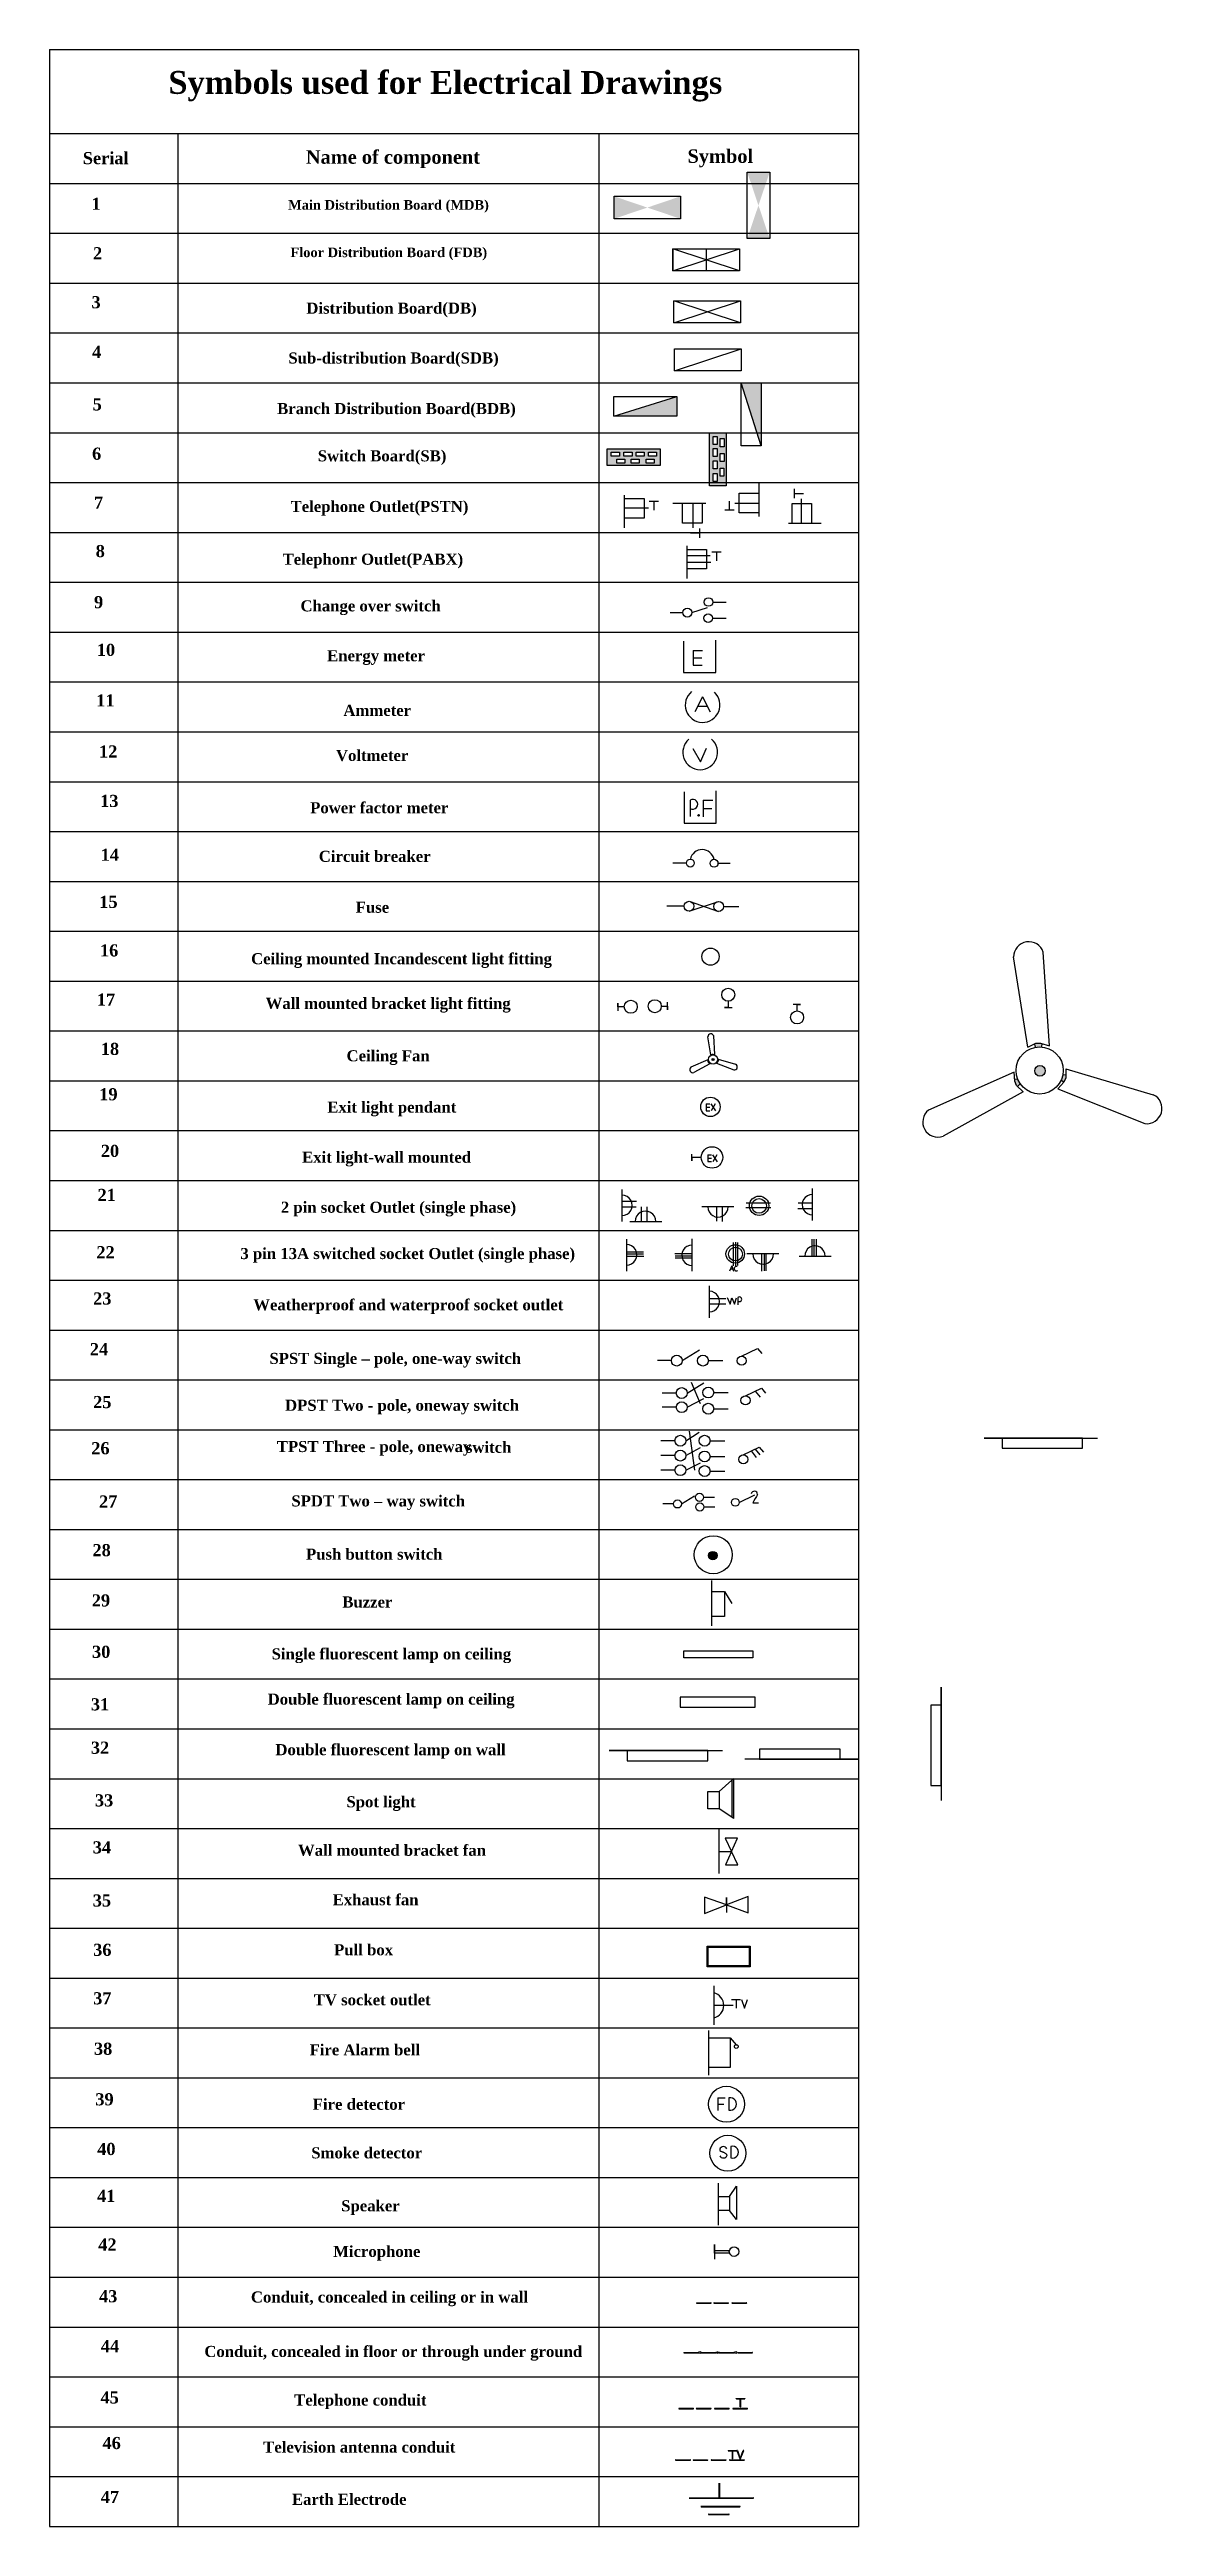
# Model space of a CAD drawing. Header units: inches. Extents: x 364 to 7104, y 169 to 8017.
# Drawn here: x 364 to 629, y 294 to 883 of the extents above; entities that cross this region are included whole.
import ezdxf

# ---------------------------------------------------------------- set-up
doc = ezdxf.new("R2010")
doc.units = ezdxf.units.IN
doc.header["$MEASUREMENT"] = 0
doc.styles.get("Standard").update_dxf_attribs({"font": 'timesbd.ttf'})

msp = doc.modelspace()

# ---------------------------------------------------------------- texts
at = {"lineweight": -3}
for s, height, p in [('  Symbols used for Electrical Drawings ', 5.4356, (387.86, 872.83)), ('Serial', 2.887, (371.61, 856.1)), ('Name of component', 3.2088, (424.68, 856.21)), ('Symbol', 3.209, (515.51, 856.41)), ('1', 2.89, (373.69, 845.25)), ('Main Distribution Board (MDB)', 2.2729, (420.46, 845.29)), ('2', 2.89, (374.04, 833.47)), ('Floor Distribution Board (FDB)', 2.2729, (421.01, 833.99)), ('3', 2.89, (373.66, 821.83)), ('       Distribution Board(DB)', 2.6327, (417.84, 820.54)), ('4', 2.89, (373.82, 810.02)), ('      Sub-distribution Board(SDB)', 2.6327, (414.56, 808.69)), ('5', 2.89, (373.94, 797.54)), ('Branch Distribution Board(BDB)', 2.6327, (417.86, 796.66)), ('6', 2.89, (373.81, 785.81)), ('           Switch Board(SB)', 2.6327, (416.59, 785.42)), ('7', 2.89, (374.26, 774.14)), (' Telephone Outlet(PSTN)', 2.6327, (420.06, 773.38)), ('8', 2.89, (374.67, 762.64)), ('  Telephonr Outlet(PABX)', 2.6327, (417.17, 760.84)), ('9', 2.89, (374.27, 750.49)), ('Change over switch', 2.6327, (423.41, 749.74)), ('10', 2.887, (374.94, 739.14)), ('    Energy meter', 2.6327, (425.77, 737.88)), ('11', 2.887, (374.8, 727.12)), ('     Ammeter', 2.6327, (428.64, 724.89)), ('12', 2.887, (375.46, 714.98)), ('    Voltmeter', 2.6327, (427.88, 714.17)), ('13', 2.887, (375.73, 703.22)), ('   Power factor meter', 2.6327, (422.73, 701.73)), ('14', 2.887, (375.86, 690.42)), (' Circuit breaker', 2.6327, (426.77, 690.17)), ('15', 2.887, (375.52, 679.21)), ('  Fuse', 2.633, (434.57, 678.06)), ('16', 2.887, (375.7, 667.67)), ('   Ceiling mounted Incandescent light fitting', 2.6327, (408.68, 665.82)), ('17', 2.887, (374.96, 655.96)), ('   Wall mounted bracket light fitting', 2.6327, (412.13, 655.2)), ('18', 2.887, (375.89, 644.24)), ('     Ceiling Fan', 2.6327, (429.4, 642.73)), ('19', 2.887, (375.52, 633.45)), ('      Exit light pendant', 2.6327, (423.82, 630.52)), ('20', 2.887, (375.89, 619.98)), ('     Exit light-wall mounted', 2.6327, (418.82, 618.61)), ('21', 2.887, (375.11, 609.5)), ('     2 pin socket Outlet (single phase)', 2.6327, (413.76, 606.71)), ('22', 2.887, (374.84, 595.88)), ('    3 pin 13A switched socket Outlet (single phase)', 2.6327, (405.13, 595.7)), ('23', 2.887, (374.06, 584.88)), ('  Weatherproof and waterproof socket outlet', 2.6327, (410.19, 583.5)), ('24', 2.887, (373.27, 572.83)), ('   SPST Single – pole, one-way switch', 2.6327, (413.04, 570.76)), ('25', 2.887, (374.06, 560.25)), ('         DPST Two - pole, oneway switch', 2.6327, (410.79, 559.61)), ('26', 2.887, (373.62, 549.27)), ('    TPST Three - pole, oneway', 2.6327, (413.8, 549.8)), ('switch', 2.633, (462.77, 549.62)), ('27', 2.887, (375.47, 536.59)), ('   SPDT Two – way switch', 2.6327, (418.26, 536.86)), ('28', 2.887, (373.9, 525.03)), ('   Push button switch', 2.6327, (421.74, 524.2)), ('29', 2.887, (373.74, 513.07)), ('     Buzzer', 2.6327, (428.39, 512.82)), ('30', 2.887, (373.8, 500.85)), ('    Single fluorescent lamp on ceiling', 2.6327, (412.57, 500.48)), ('31', 2.887, (373.52, 488.36)), ('    Double fluorescent lamp on ceiling', 2.6327, (411.62, 489.72)), ('32', 2.887, (373.52, 478.04)), ('   Double fluorescent lamp on wall', 2.6327, (414.46, 477.7)), ('33', 2.887, (374.49, 465.52)), ('      Spot light', 2.6327, (428.38, 465.31)), ('34', 2.887, (373.97, 454.34)), ('    Wall mounted bracket fan', 2.6327, (418.84, 453.78)), ('35', 2.887, (373.97, 441.7)), ('     Exhaust fan', 2.6327, (426.09, 442.01)), ('36', 2.887, (374.07, 429.97)), ('     Pull box', 2.6327, (426.44, 430.11)), ('37', 2.887, (374.07, 418.44)), ('    TV socket outlet', 2.6327, (422.59, 418.21)), ('38', 2.887, (374.26, 406.44)), ('   Fire Alarm bell', 2.6327, (422.59, 406.31)), ('39', 2.887, (374.59, 394.42)), ('  Fire detector', 2.6327, (424.34, 393.36)), ('40', 2.887, (375.04, 382.6)), ('  Smoke detector', 2.6327, (423.99, 381.81)), ('41', 2.887, (374.99, 371.43)), ('      Speaker', 2.6327, (427.14, 369.22)), ('42', 2.887, (375.28, 359.87)), ('         Microphone', 2.6327, (422.24, 358.37)), ('43', 2.887, (375.46, 347.58)), ('  Conduit, concealed in ceiling or in wall', 2.6327, (409.63, 347.52)), ('44', 2.887, (375.89, 335.71)), ('Conduit, concealed in floor or through under ground', 2.6327, (400.53, 334.57)), ('45', 2.887, (375.82, 323.51)), ('      Telephone conduit', 2.6327, (415.94, 323.02)), ('46', 2.887, (376.29, 312.67)), ('Television antenna conduit', 2.6327, (414.54, 311.82)), ('47', 2.887, (375.87, 299.82)), ('Earth Electrode', 2.6327, (421.37, 299.4))]:
    msp.add_text(s, height=height, dxfattribs=at).set_placement(p)

# ---------------------------------------------------------------- blocks, each defined once
blk = doc.blocks.new('*T61')
at = {"color": 0, "lineweight": -2}
for p, q in [((0, 0), (30.54, 0)), ((0, 0), (0, -19.99)), ((30.54, 0), (130.68, 0)), ((130.68, 0), (192.54, 0)), ((192.54, 0), (192.54, -19.99)), ((0, -19.99), (30.54, -19.99)), ((0, -19.99), (0, -31.85)), ((30.54, -19.99), (130.68, -19.99)), ((30.54, -19.99), (30.54, -31.85)), ((130.68, -19.99), (192.54, -19.99)), ((130.68, -19.99), (130.68, -31.85)), ((192.54, -19.99), (192.54, -31.85)), ((0, -31.85), (30.54, -31.85)), ((0, -31.85), (0, -43.71)), ((30.54, -31.85), (130.68, -31.85)), ((30.54, -31.85), (30.54, -43.71)), ((130.68, -31.85), (192.54, -31.85)), ((130.68, -31.85), (130.68, -43.71)), ((192.54, -31.85), (192.54, -43.71)), ((0, -43.71), (30.54, -43.71)), ((0, -43.71), (0, -55.56)), ((30.54, -43.71), (130.68, -43.71)), ((30.54, -43.71), (30.54, -55.56)), ((130.68, -43.71), (192.54, -43.71)), ((130.68, -43.71), (130.68, -55.56)), ((192.54, -43.71), (192.54, -55.56)), ((0, -55.56), (30.54, -55.56)), ((0, -55.56), (0, -67.42)), ((30.54, -55.56), (130.68, -55.56)), ((30.54, -55.56), (30.54, -67.42)), ((130.68, -55.56), (192.54, -55.56)), ((130.68, -55.56), (130.68, -67.42)), ((192.54, -55.56), (192.54, -67.42)), ((0, -67.42), (30.54, -67.42)), ((0, -67.42), (0, -79.28)), ((30.54, -67.42), (130.68, -67.42)), ((30.54, -67.42), (30.54, -79.28)), ((130.68, -67.42), (192.54, -67.42)), ((130.68, -67.42), (130.68, -79.28)), ((192.54, -67.42), (192.54, -79.28)), ((0, -79.28), (30.54, -79.28)), ((0, -79.28), (0, -91.13)), ((30.54, -79.28), (130.68, -79.28)), ((30.54, -79.28), (30.54, -91.13)), ((130.68, -79.28), (192.54, -79.28)), ((130.68, -79.28), (130.68, -91.13)), ((192.54, -79.28), (192.54, -91.13)), ((0, -91.13), (30.54, -91.13)), ((0, -91.13), (0, -102.99)), ((30.54, -91.13), (130.68, -91.13)), ((30.54, -91.13), (30.54, -102.99)), ((130.68, -91.13), (192.54, -91.13)), ((130.68, -91.13), (130.68, -102.99)), ((192.54, -91.13), (192.54, -102.99)), ((0, -102.99), (30.54, -102.99)), ((0, -102.99), (0, -114.85)), ((30.54, -102.99), (130.68, -102.99)), ((30.54, -102.99), (30.54, -114.85)), ((130.68, -102.99), (192.54, -102.99)), ((130.68, -102.99), (130.68, -114.85)), ((192.54, -102.99), (192.54, -114.85)), ((0, -114.85), (30.54, -114.85)), ((0, -114.85), (0, -126.7)), ((30.54, -114.85), (130.68, -114.85)), ((30.54, -114.85), (30.54, -126.7)), ((130.68, -114.85), (192.54, -114.85)), ((130.68, -114.85), (130.68, -126.7)), ((192.54, -114.85), (192.54, -126.7)), ((0, -126.7), (30.54, -126.7)), ((0, -126.7), (0, -138.56)), ((30.54, -126.7), (130.68, -126.7)), ((30.54, -126.7), (30.54, -138.56)), ((130.68, -126.7), (192.54, -126.7)), ((130.68, -126.7), (130.68, -138.56)), ((192.54, -126.7), (192.54, -138.56)), ((0, -138.56), (30.54, -138.56)), ((0, -138.56), (0, -150.42)), ((30.54, -138.56), (130.68, -138.56)), ((30.54, -138.56), (30.54, -150.42)), ((130.68, -138.56), (192.54, -138.56)), ((130.68, -138.56), (130.68, -150.42)), ((192.54, -138.56), (192.54, -150.42)), ((0, -150.42), (30.54, -150.42)), ((0, -150.42), (0, -162.27)), ((30.54, -150.42), (130.68, -150.42)), ((30.54, -150.42), (30.54, -162.27)), ((130.68, -150.42), (192.54, -150.42)), ((130.68, -150.42), (130.68, -162.27)), ((192.54, -150.42), (192.54, -162.27)), ((0, -162.27), (30.54, -162.27)), ((0, -162.27), (0, -174.13)), ((30.54, -162.27), (130.68, -162.27)), ((30.54, -162.27), (30.54, -174.13)), ((130.68, -162.27), (192.54, -162.27)), ((130.68, -162.27), (130.68, -174.13)), ((192.54, -162.27), (192.54, -174.13)), ((0, -174.13), (30.54, -174.13)), ((0, -174.13), (0, -185.98)), ((30.54, -174.13), (130.68, -174.13)), ((30.54, -174.13), (30.54, -185.98)), ((130.68, -174.13), (192.54, -174.13)), ((130.68, -174.13), (130.68, -185.98)), ((192.54, -174.13), (192.54, -185.98)), ((0, -185.98), (30.54, -185.98)), ((0, -185.98), (0, -197.84)), ((30.54, -185.98), (130.68, -185.98)), ((30.54, -185.98), (30.54, -197.84)), ((130.68, -185.98), (192.54, -185.98)), ((130.68, -185.98), (130.68, -197.84)), ((192.54, -185.98), (192.54, -197.84)), ((0, -197.84), (30.54, -197.84)), ((0, -197.84), (0, -209.7)), ((30.54, -197.84), (130.68, -197.84)), ((30.54, -197.84), (30.54, -209.7)), ((130.68, -197.84), (192.54, -197.84)), ((130.68, -197.84), (130.68, -209.7)), ((192.54, -197.84), (192.54, -209.7)), ((0, -209.7), (30.54, -209.7)), ((0, -209.7), (0, -221.55)), ((30.54, -209.7), (130.68, -209.7)), ((30.54, -209.7), (30.54, -221.55)), ((130.68, -209.7), (192.54, -209.7)), ((130.68, -209.7), (130.68, -221.55)), ((192.54, -209.7), (192.54, -221.55)), ((0, -221.55), (30.54, -221.55)), ((0, -221.55), (0, -233.41)), ((30.54, -221.55), (130.68, -221.55)), ((30.54, -221.55), (30.54, -233.41)), ((130.68, -221.55), (192.54, -221.55)), ((130.68, -221.55), (130.68, -233.41)), ((192.54, -221.55), (192.54, -233.41)), ((0, -233.41), (30.54, -233.41)), ((0, -233.41), (0, -245.27)), ((30.54, -233.41), (130.68, -233.41)), ((30.54, -233.41), (30.54, -245.27)), ((130.68, -233.41), (192.54, -233.41)), ((130.68, -233.41), (130.68, -245.27)), ((192.54, -233.41), (192.54, -245.27)), ((0, -245.27), (30.54, -245.27)), ((0, -245.27), (0, -257.12)), ((30.54, -245.27), (130.68, -245.27)), ((30.54, -245.27), (30.54, -257.12)), ((130.68, -245.27), (192.54, -245.27)), ((130.68, -245.27), (130.68, -257.12)), ((192.54, -245.27), (192.54, -257.12)), ((0, -257.12), (30.54, -257.12)), ((0, -257.12), (0, -268.98)), ((30.54, -257.12), (130.68, -257.12)), ((30.54, -257.12), (30.54, -268.98)), ((130.68, -257.12), (192.54, -257.12)), ((130.68, -257.12), (130.68, -268.98)), ((192.54, -257.12), (192.54, -268.98)), ((0, -268.98), (30.54, -268.98)), ((0, -268.98), (0, -280.84)), ((30.54, -268.98), (130.68, -268.98)), ((30.54, -268.98), (30.54, -280.84)), ((130.68, -268.98), (192.54, -268.98)), ((130.68, -268.98), (130.68, -280.84)), ((192.54, -268.98), (192.54, -280.84)), ((0, -280.84), (30.54, -280.84)), ((0, -280.84), (0, -292.69)), ((30.54, -280.84), (130.68, -280.84)), ((30.54, -280.84), (30.54, -292.69)), ((130.68, -280.84), (192.54, -280.84)), ((130.68, -280.84), (130.68, -292.69)), ((192.54, -280.84), (192.54, -292.69)), ((0, -292.69), (30.54, -292.69)), ((0, -292.69), (0, -304.55)), ((30.54, -292.69), (130.68, -292.69)), ((30.54, -292.69), (30.54, -304.55)), ((130.68, -292.69), (192.54, -292.69)), ((130.68, -292.69), (130.68, -304.55)), ((192.54, -292.69), (192.54, -304.55)), ((0, -304.55), (30.54, -304.55)), ((0, -304.55), (0, -316.41)), ((30.54, -304.55), (130.68, -304.55)), ((30.54, -304.55), (30.54, -316.41)), ((130.68, -304.55), (192.54, -304.55)), ((130.68, -304.55), (130.68, -316.41)), ((192.54, -304.55), (192.54, -316.41)), ((0, -316.41), (30.54, -316.41)), ((0, -316.41), (0, -328.26)), ((30.54, -316.41), (130.68, -316.41)), ((30.54, -316.41), (30.54, -328.26)), ((130.68, -316.41), (192.54, -316.41)), ((130.68, -316.41), (130.68, -328.26)), ((192.54, -316.41), (192.54, -328.26)), ((0, -328.26), (30.54, -328.26)), ((0, -328.26), (0, -340.12)), ((30.54, -328.26), (130.68, -328.26)), ((30.54, -328.26), (30.54, -340.12)), ((130.68, -328.26), (192.54, -328.26)), ((130.68, -328.26), (130.68, -340.12)), ((192.54, -328.26), (192.54, -340.12)), ((0, -340.12), (30.54, -340.12)), ((0, -340.12), (0, -351.97)), ((30.54, -340.12), (130.68, -340.12)), ((30.54, -340.12), (30.54, -351.97)), ((130.68, -340.12), (192.54, -340.12)), ((130.68, -340.12), (130.68, -351.97)), ((192.54, -340.12), (192.54, -351.97)), ((0, -351.97), (30.54, -351.97)), ((0, -351.97), (0, -363.83)), ((30.54, -351.97), (130.68, -351.97)), ((30.54, -351.97), (30.54, -363.83)), ((130.68, -351.97), (192.54, -351.97)), ((130.68, -351.97), (130.68, -363.83)), ((192.54, -351.97), (192.54, -363.83)), ((0, -363.83), (30.54, -363.83)), ((0, -363.83), (0, -375.69)), ((30.54, -363.83), (130.68, -363.83)), ((30.54, -363.83), (30.54, -375.69)), ((130.68, -363.83), (192.54, -363.83)), ((130.68, -363.83), (130.68, -375.69)), ((192.54, -363.83), (192.54, -375.69)), ((0, -375.69), (30.54, -375.69)), ((0, -375.69), (0, -387.54)), ((30.54, -375.69), (130.68, -375.69)), ((30.54, -375.69), (30.54, -387.54)), ((130.68, -375.69), (192.54, -375.69)), ((130.68, -375.69), (130.68, -387.54)), ((192.54, -375.69), (192.54, -387.54)), ((0, -387.54), (30.54, -387.54)), ((0, -387.54), (0, -399.4)), ((30.54, -387.54), (130.68, -387.54)), ((30.54, -387.54), (30.54, -399.4)), ((130.68, -387.54), (192.54, -387.54)), ((130.68, -387.54), (130.68, -399.4)), ((192.54, -387.54), (192.54, -399.4)), ((0, -399.4), (30.54, -399.4)), ((0, -399.4), (0, -411.26)), ((30.54, -399.4), (130.68, -399.4)), ((30.54, -399.4), (30.54, -411.26)), ((130.68, -399.4), (192.54, -399.4)), ((130.68, -399.4), (130.68, -411.26)), ((192.54, -399.4), (192.54, -411.26)), ((0, -411.26), (30.54, -411.26)), ((0, -411.26), (0, -423.11)), ((30.54, -411.26), (130.68, -411.26)), ((30.54, -411.26), (30.54, -423.11)), ((130.68, -411.26), (192.54, -411.26)), ((130.68, -411.26), (130.68, -423.11)), ((192.54, -411.26), (192.54, -423.11)), ((0, -423.11), (30.54, -423.11)), ((0, -423.11), (0, -434.97)), ((30.54, -423.11), (130.68, -423.11)), ((30.54, -423.11), (30.54, -434.97)), ((130.68, -423.11), (192.54, -423.11)), ((130.68, -423.11), (130.68, -434.97)), ((192.54, -423.11), (192.54, -434.97)), ((0, -434.97), (30.54, -434.97)), ((0, -434.97), (0, -446.83)), ((30.54, -434.97), (130.68, -434.97)), ((30.54, -434.97), (30.54, -446.83)), ((130.68, -434.97), (192.54, -434.97)), ((130.68, -434.97), (130.68, -446.83)), ((192.54, -434.97), (192.54, -446.83)), ((0, -446.83), (30.54, -446.83)), ((0, -446.83), (0, -458.68)), ((30.54, -446.83), (130.68, -446.83)), ((30.54, -446.83), (30.54, -458.68)), ((130.68, -446.83), (192.54, -446.83)), ((130.68, -446.83), (130.68, -458.68)), ((192.54, -446.83), (192.54, -458.68)), ((0, -458.68), (30.54, -458.68)), ((0, -458.68), (0, -470.54)), ((30.54, -458.68), (130.68, -458.68)), ((30.54, -458.68), (30.54, -470.54)), ((130.68, -458.68), (192.54, -458.68)), ((130.68, -458.68), (130.68, -470.54)), ((192.54, -458.68), (192.54, -470.54)), ((0, -470.54), (30.54, -470.54)), ((0, -470.54), (0, -482.4)), ((30.54, -470.54), (130.68, -470.54)), ((30.54, -470.54), (30.54, -482.4)), ((130.68, -470.54), (192.54, -470.54)), ((130.68, -470.54), (130.68, -482.4)), ((192.54, -470.54), (192.54, -482.4)), ((0, -482.4), (30.54, -482.4)), ((0, -482.4), (0, -494.25)), ((30.54, -482.4), (130.68, -482.4)), ((30.54, -482.4), (30.54, -494.25)), ((130.68, -482.4), (192.54, -482.4)), ((130.68, -482.4), (130.68, -494.25)), ((192.54, -482.4), (192.54, -494.25)), ((0, -494.25), (30.54, -494.25)), ((0, -494.25), (0, -506.11)), ((30.54, -494.25), (130.68, -494.25)), ((30.54, -494.25), (30.54, -506.11)), ((130.68, -494.25), (192.54, -494.25)), ((130.68, -494.25), (130.68, -506.11)), ((192.54, -494.25), (192.54, -506.11)), ((0, -506.11), (30.54, -506.11)), ((0, -506.11), (0, -517.96)), ((30.54, -506.11), (130.68, -506.11)), ((30.54, -506.11), (30.54, -517.96)), ((130.68, -506.11), (192.54, -506.11)), ((130.68, -506.11), (130.68, -517.96)), ((192.54, -506.11), (192.54, -517.96)), ((0, -517.96), (30.54, -517.96)), ((0, -517.96), (0, -529.82)), ((30.54, -517.96), (130.68, -517.96)), ((30.54, -517.96), (30.54, -529.82)), ((130.68, -517.96), (192.54, -517.96)), ((130.68, -517.96), (130.68, -529.82)), ((192.54, -517.96), (192.54, -529.82)), ((0, -529.82), (30.54, -529.82)), ((0, -529.82), (0, -541.68)), ((30.54, -529.82), (130.68, -529.82)), ((30.54, -529.82), (30.54, -541.68)), ((130.68, -529.82), (192.54, -529.82)), ((130.68, -529.82), (130.68, -541.68)), ((192.54, -529.82), (192.54, -541.68)), ((0, -541.68), (30.54, -541.68)), ((0, -541.68), (0, -553.53)), ((30.54, -541.68), (130.68, -541.68)), ((30.54, -541.68), (30.54, -553.53)), ((130.68, -541.68), (192.54, -541.68)), ((130.68, -541.68), (130.68, -553.53)), ((192.54, -541.68), (192.54, -553.53)), ((0, -553.53), (30.54, -553.53)), ((0, -553.53), (0, -565.39)), ((30.54, -553.53), (130.68, -553.53)), ((30.54, -553.53), (30.54, -565.39)), ((130.68, -553.53), (192.54, -553.53)), ((130.68, -553.53), (130.68, -565.39)), ((192.54, -553.53), (192.54, -565.39)), ((0, -565.39), (30.54, -565.39)), ((0, -565.39), (0, -577.25)), ((30.54, -565.39), (130.68, -565.39)), ((30.54, -565.39), (30.54, -577.25)), ((130.68, -565.39), (192.54, -565.39)), ((130.68, -565.39), (130.68, -577.25)), ((192.54, -565.39), (192.54, -577.25)), ((0, -577.25), (30.54, -577.25)), ((0, -577.25), (0, -589.1)), ((30.54, -577.25), (130.68, -577.25)), ((30.54, -577.25), (30.54, -589.1)), ((130.68, -577.25), (192.54, -577.25)), ((130.68, -577.25), (130.68, -589.1)), ((192.54, -577.25), (192.54, -589.1)), ((0, -589.1), (30.54, -589.1)), ((30.54, -589.1), (130.68, -589.1)), ((130.68, -589.1), (192.54, -589.1))]:
    blk.add_line(p, q, dxfattribs=at)
blk = doc.blocks.new('FDB')
for p, q in [((29.7, 34.35), (29.7, 29.14)), ((29.7, 29.14), (45.55, 34.35)), ((45.55, 29.14), (29.7, 34.35)), ((37.62, 34.35), (37.62, 29.14))]:
    blk.add_line(p, q)
blk.add_lwpolyline([(29.7, 34.35), (45.55, 34.35), (45.55, 29.14), (29.7, 29.14)], close=True)
blk = doc.blocks.new('DB')
for p, q in [((29.7, 19.74), (45.55, 24.96)), ((45.55, 19.74), (29.7, 24.96))]:
    blk.add_line(p, q)
blk.add_lwpolyline([(29.7, 24.96), (45.55, 24.96), (45.55, 19.74), (29.7, 19.74)], close=True)
blk = doc.blocks.new('SDB')
blk.add_line((29.7, 9), (45.55, 14.21))
blk.add_lwpolyline([(29.7, 14.21), (45.55, 14.21), (45.55, 9), (29.7, 9)], close=True)
blk = doc.blocks.new('PABX')
for p, q in [((34.08, -22.78), (34.08, -30.56)), ((34.13, -23.64), (38.79, -23.64)), ((38.79, -28.3), (34.13, -28.3)), ((38.79, -23.64), (38.79, -28.3))]:
    blk.add_line(p, q)
at = {"lineweight": -3}
for p, q in [((34.08, -25.07), (39.64, -25.07)), ((34.08, -26.67), (39.78, -26.67)), ((40.01, -24.25), (42.25, -24.25)), ((41.13, -24.25), (41.13, -26.4))]:
    blk.add_line(p, q, dxfattribs=at)
blk = doc.blocks.new('Change Over Switch')
at = {"lineweight": -3}
for p, q in [((30.43, -34.88), (33.39, -34.88)), ((35.55, -34.88), (39.28, -33.67)), ((40.55, -32.37), (43.75, -32.37)), ((40.5, -36.24), (43.7, -36.24))]:
    blk.add_line(p, q, dxfattribs=at)
for centre, radius in [((34.47, -34.88), 1.08), ((39.47, -36.24), 1.02), ((39.53, -32.37), 1.02)]:
    blk.add_circle(centre, radius, dxfattribs=at)
blk = doc.blocks.new('Ammeter')
at = {"lineweight": -3}
for p, q in [((37.81, -54.45), (35.99, -58.01)), ((36.71, -56.61), (38.91, -56.61)), ((37.81, -54.45), (39.63, -58.02))]:
    blk.add_line(p, q, dxfattribs=at)
blk.add_arc((37.87, -56.37), 4.13, 129.23525, 47.41548, dxfattribs=at)
blk = doc.blocks.new('Voltmeter')
at = {"lineweight": -3}
for p, q in [((36.22, -66.52), (38.08, -69.72)), ((38.08, -69.72), (39.52, -66.47))]:
    blk.add_line(p, q, dxfattribs=at)
blk.add_arc((38.01, -67.42), 4.13, 131.13146, 48.75964, dxfattribs=at)
blk = doc.blocks.new('Circuit Breaker')
at = {"lineweight": -3}
for p, q in [((33.11, -90.31), (29.85, -90.31)), ((40.63, -90.35), (43.52, -90.35))]:
    blk.add_line(p, q, dxfattribs=at)
for centre in [(34.05, -90.31), (39.69, -90.35)]:
    blk.add_circle(centre, 0.942, dxfattribs=at)
blk.add_arc((36.87, -89.98), 2.88, 11.36399, 167.87141, dxfattribs=at)
blk = doc.blocks.new('Fuse')
at = {"lineweight": -3}
for p, q in [((33.93, -97.39), (29.85, -97.39)), ((35.1, -96.21), (42.15, -98.61)), ((35.1, -98.57), (42.15, -96.26)), ((43.33, -97.44), (46.93, -97.44))]:
    blk.add_line(p, q, dxfattribs=at)
for centre in [(35.1, -97.39), (42.15, -97.44)]:
    blk.add_circle(centre, 1.18, dxfattribs=at)
blk = doc.blocks.new('Ceiling mounted Incandescent light fitting')
at = {"lineweight": -3}
blk.add_circle((36.77, -104.22), 2.04, dxfattribs=at)
blk = doc.blocks.new('Wall Mounted bracket light fitting')
at = {"lineweight": -3}
for p, q in [((33.84, -110.9), (33.84, -110.06)), ((33.84, -110.06), (33.84, -111.83)), ((35.35, -110.9), (33.84, -110.9))]:
    blk.add_line(p, q, dxfattribs=at)
blk.add_circle((36.9, -110.9), 1.55, dxfattribs=at)
blk = doc.blocks.new('Exit light pendent')
at = {"lineweight": -3}
for p, q in [((35.7, -127.36), (35.7, -128.96)), ((35.7, -127.36), (36.58, -127.36)), ((35.7, -128.16), (36.55, -128.16)), ((35.7, -128.96), (36.56, -128.96)), ((36.79, -127.35), (37.94, -129.03)), ((37.84, -127.36), (36.89, -129.02))]:
    blk.add_line(p, q, dxfattribs=at)
blk.add_circle((36.71, -128.05), 2.31, dxfattribs=at)
blk = doc.blocks.new('Exit light wall mounted')
at = {"lineweight": -3}
for p, q in [((32.31, -137.23), (32.31, -135.65)), ((34.55, -136.44), (32.31, -136.44)), ((32.31, -136.44), (32.31, -137.23)), ((36.12, -135.84), (36.12, -137.44)), ((36.12, -135.84), (37, -135.84)), ((36.12, -136.64), (36.97, -136.64)), ((36.12, -137.44), (36.98, -137.44)), ((37.21, -135.83), (38.35, -137.51)), ((38.26, -135.84), (37.3, -137.5))]:
    blk.add_line(p, q, dxfattribs=at)
blk.add_circle((37.12, -136.44), 2.56, dxfattribs=at)
blk = doc.blocks.new('2 pin socket Outlet (single phase)')
at = {"lineweight": -3}
for p, q in [((35.9, -142.46), (35.9, -150.08)), ((35.9, -145.25), (39.39, -145.25)), ((35.9, -146.59), (39.34, -146.59))]:
    blk.add_line(p, q, dxfattribs=at)
blk.add_arc((35.91, -146.21), 2.45, 269.77394, 90.22606, dxfattribs=at)
blk = doc.blocks.new('3 pin 13A switched socket Outlet (single phase)')
at = {"lineweight": -3}
for p, q in [((35.9, -153.07), (35.9, -160.7)), ((35.9, -156.15), (39.94, -156.15)), ((35.9, -156.6), (39.94, -156.6)), ((35.9, -157.17), (40, -157.17))]:
    blk.add_line(p, q, dxfattribs=at)
blk.add_arc((35.91, -156.82), 2.45, 269.77394, 90.22606, dxfattribs=at)
blk = doc.blocks.new('Weatherproof and waterproof socket outlet')
at = {"lineweight": -3}
for p, q in [((34.9, -164.07), (34.9, -171.69)), ((34.9, -167.06), (38.84, -167.06)), ((34.9, -168.35), (38.84, -168.35)), ((39.13, -166.87), (39.88, -168.44)), ((39.88, -168.44), (40.26, -166.96)), ((40.26, -166.96), (40.86, -168.43)), ((40.86, -168.43), (41.36, -166.91)), ((41.68, -166.83), (41.68, -168.56))]:
    blk.add_line(p, q, dxfattribs=at)
for centre, radius, start, end in [((34.91, -167.82), 2.45, 269.77394, 90.22606), ((42.04, -167.27), 0.559, 230.48304, 129.51696)]:
    blk.add_arc(centre, radius, start, end, dxfattribs=at)
blk = doc.blocks.new('SPST Single  pole oneway switch 01')
at = {"lineweight": -3}
for p, q in [((14.86, -177.1), (18.99, -174.56)), ((12.28, -177.1), (8.95, -177.1)), ((21.09, -177.1), (24.56, -177.1))]:
    blk.add_line(p, q, dxfattribs=at)
for centre in [(13.57, -177.1), (19.8, -177.1)]:
    blk.add_circle(centre, 1.29, dxfattribs=at)
blk = doc.blocks.new('SPST Single  pole oneway switch 02')
at = {"lineweight": -3}
for p, q in [((35.18, -176.3), (38.95, -174.45)), ((38.95, -174.45), (39.95, -175.68))]:
    blk.add_line(p, q, dxfattribs=at)
blk.add_circle((35.18, -177.38), 1.08, dxfattribs=at)
blk = doc.blocks.new('DPST Two  pole oneway switch 01')
at = {"lineweight": -3}
for p, q in [((14.3, -184.59), (18.31, -182.17)), ((15.28, -182.01), (17.43, -187.11)), ((11.73, -184.59), (8.4, -184.59)), ((11.73, -187.96), (8.4, -187.96)), ((14.3, -187.96), (18.26, -185.92)), ((20.63, -184.48), (24.11, -184.48)), ((20.63, -188.33), (24.11, -188.33))]:
    blk.add_line(p, q, dxfattribs=at)
for centre in [(13.01, -184.59), (13.01, -187.96), (19.34, -184.48), (19.34, -188.33)]:
    blk.add_circle(centre, 1.29, dxfattribs=at)
blk = doc.blocks.new('DPST Two  pole oneway switch 02')
at = {"lineweight": -3}
for p, q in [((35.73, -185.26), (39.5, -183.42)), ((37.99, -184.15), (39.24, -185.56)), ((39.5, -183.42), (40.5, -184.64))]:
    blk.add_line(p, q, dxfattribs=at)
blk.add_circle((35.73, -186.34), 1.08, dxfattribs=at)
blk = doc.blocks.new('TPST Three  pole oneway switch 01')
at = {"lineweight": -3}
for p, q in [((14.86, -194.87), (18.04, -192.86)), ((15.64, -192.6), (16.91, -201.89)), ((12.28, -194.87), (8.95, -194.87)), ((12.28, -198.43), (8.95, -198.43)), ((14.86, -198.43), (18.38, -196.45)), ((14.86, -201.89), (18.33, -200.12)), ((20.63, -194.87), (24.11, -194.87)), ((20.63, -198.62), (24.11, -198.62)), ((12.28, -201.89), (8.95, -201.89)), ((20.63, -202.08), (24.11, -202.08))]:
    blk.add_line(p, q, dxfattribs=at)
for centre in [(13.57, -194.87), (19.34, -194.87), (13.57, -198.43), (19.34, -198.62), (13.57, -201.89), (19.34, -202.08)]:
    blk.add_circle(centre, 1.29, dxfattribs=at)
blk = doc.blocks.new('TPST Three  pole oneway switch 02')
at = {"lineweight": -3}
for p, q in [((35.88, -194.67), (39.65, -192.83)), ((37.76, -193.75), (38.94, -195.28)), ((38.67, -193.31), (39.81, -194.64)), ((39.65, -192.83), (40.65, -194.05))]:
    blk.add_line(p, q, dxfattribs=at)
blk.add_circle((35.88, -195.75), 1.08, dxfattribs=at)
blk = doc.blocks.new('SPDT Two way switch 01')
at = {"lineweight": -3}
for p, q in [((13.38, -207.02), (16.48, -205.11)), ((18.64, -205.45), (21.24, -205.45)), ((11.45, -207.02), (8.95, -207.02)), ((18.72, -207.75), (21.33, -207.75))]:
    blk.add_line(p, q, dxfattribs=at)
for centre in [(12.42, -207.02), (17.67, -205.45), (17.75, -207.75)]:
    blk.add_circle(centre, 0.967, dxfattribs=at)
blk = doc.blocks.new('SPDT Two way switch 02')
at = {"lineweight": -3}
for p, q in [((36.21, -204.84), (39.95, -203.05)), ((39.43, -204.93), (40.77, -204.93))]:
    blk.add_line(p, q, dxfattribs=at)
blk.add_circle((35.29, -204.84), 0.918, dxfattribs=at)
blk.add_arc((39.81, -202.97), 0.767, 0.31575, 170.54084, dxfattribs=at)
at = {"lineweight": -3, "end_tangent": (0.349531, -0.936925)}
blk.add_spline([(40.58, -202.96), (39.43, -204.93)], degree=3, dxfattribs=at)
blk = doc.blocks.new('Push button switch')
at = {"lineweight": -3}
blk.add_hatch(color=256, dxfattribs=at).paths.add_polyline_path([(37.56, -214.84, 1), (35.54, -214.84, 1)])
for centre, radius in [((36.65, -214.64), 4.53), ((36.55, -214.84), 1.01)]:
    blk.add_circle(centre, radius, dxfattribs=at)
blk = doc.blocks.new('Buzzer')
at = {"lineweight": -3}
for p, q in [((35.12, -227.21), (35.12, -241.63)), ((35.12, -230.7), (39.33, -230.7)), ((39.33, -230.7), (39.33, -238.62)), ((39.33, -230.7), (41.61, -234.57)), ((39.33, -238.62), (35.12, -238.62))]:
    blk.add_line(p, q, dxfattribs=at)
blk = doc.blocks.new('Single fluorescent lamp on ceiling')
at = {"lineweight": -3}
blk.add_lwpolyline([(29.89, -246.87), (46.31, -246.87), (46.31, -248.56), (29.89, -248.56)], close=True, dxfattribs=at)
blk = doc.blocks.new('Double fluorescent lamp on ceiling')
at = {"lineweight": -3}
blk.add_lwpolyline([(29.99, -257.42), (47.85, -257.42), (47.85, -255.05), (29.99, -255.05)], close=True, dxfattribs=at)
blk = doc.blocks.new('Double fluorescent lamp on wall')
at = {"lineweight": -3}
for p, q in [((29.56, -264.73), (25.26, -264.73)), ((25.26, -264.73), (52.22, -264.73))]:
    blk.add_line(p, q, dxfattribs=at)
blk.add_lwpolyline([(29.56, -267.15), (48.7, -267.15), (48.7, -264.73), (29.56, -264.73)], close=True, dxfattribs=at)
blk = doc.blocks.new('Spot light')
at = {"lineweight": -3}
blk.add_hatch(color=256, dxfattribs=at).paths.add_polyline_path([(41.49, -271.85), (41.06, -272.24), (41.06, -281.04), (41.49, -281.34)])
for p, q in [((38.01, -274.94), (41.06, -272.24)), ((41.06, -272.24), (41.49, -271.85)), ((41.06, -272.24), (41.06, -281.04)), ((41.49, -271.85), (41.49, -281.34)), ((41.06, -281.04), (38.01, -279.01)), ((41.49, -281.34), (41.06, -281.04))]:
    blk.add_line(p, q, dxfattribs=at)
blk.add_lwpolyline([(35.33, -274.94), (38.01, -274.94), (38.01, -279.01), (35.33, -279.01)], close=True, dxfattribs=at)
blk = doc.blocks.new('Wall mounted bracket fan')
at = {"lineweight": -3}
for p, q in [((35.13, -289.24), (35.13, -303.18)), ((35.13, -296.21), (39.21, -296.21))]:
    blk.add_line(p, q, dxfattribs=at)
for points in [[(39.21, -296.21), (41.1, -291.98), (37.21, -291.98)], [(39.21, -296.21), (37.27, -300.44), (41.25, -300.44)]]:
    blk.add_lwpolyline(points, close=True, dxfattribs=at)
blk = doc.blocks.new('Exhaust fan')
at = {"lineweight": -3}
for p, q in [((40.8, -310.5), (40.8, -308.76)), ((40.8, -308.76), (40.8, -312.32))]:
    blk.add_line(p, q, dxfattribs=at)
for points in [[(40.8, -310.5), (35.59, -308.63), (35.59, -312.52)], [(40.8, -310.5), (46.01, -312.36), (46.01, -308.48)]]:
    blk.add_lwpolyline(points, close=True, dxfattribs=at)
blk = doc.blocks.new('Pull box')
at = {"lineweight": -3}
h = blk.add_hatch(color=256, dxfattribs=at)
h.paths.add_polyline_path([(35.24, -322.88), (35.24, -327.75), (45.52, -327.75), (45.52, -322.88)])
h.paths.add_polyline_path([(45.27, -323.13), (45.27, -327.5), (35.49, -327.5), (35.49, -323.13)], flags=16)
for points in [[(35.24, -322.88), (45.52, -322.88), (45.52, -327.75), (35.24, -327.75)], [(35.49, -323.13), (45.27, -323.13), (45.27, -327.5), (35.49, -327.5)]]:
    blk.add_lwpolyline(points, close=True, dxfattribs=at)
blk = doc.blocks.new('TV socket outlet')
at = {"lineweight": -3}
for p, q in [((36.58, -333.59), (36.58, -342.87)), ((36.58, -338.23), (41.18, -338.23)), ((40.84, -336.83), (42.96, -336.83)), ((41.9, -336.83), (41.9, -338.93)), ((43.18, -336.83), (43.92, -338.93)), ((43.92, -338.93), (44.6, -336.83))]:
    blk.add_line(p, q, dxfattribs=at)
blk.add_arc((35.89, -338.25), 3.07, 283.14121, 76.85879, dxfattribs=at)
blk = doc.blocks.new('Fire Alarm bell')
at = {"lineweight": -3}
for p, q in [((36.58, -346.2), (36.58, -356.85)), ((36.58, -347.99), (41.73, -347.99)), ((41.73, -347.99), (41.73, -355.06)), ((41.73, -347.99), (43.18, -349.61)), ((41.73, -355.06), (36.58, -355.06))]:
    blk.add_line(p, q, dxfattribs=at)
blk.add_circle((43.18, -350.05), 0.441, dxfattribs=at)
blk = doc.blocks.new('Fire detector')
at = {"lineweight": -3}
for p, q in [((35.14, -364.91), (35.14, -367.89)), ((35.14, -364.91), (36.9, -364.91)), ((37.81, -364.91), (37.81, -367.85)), ((35.14, -366.4), (36.59, -366.4))]:
    blk.add_line(p, q, dxfattribs=at)
blk.add_circle((37.24, -366.41), 4.26, dxfattribs=at)
blk.add_arc((38.12, -366.38), 1.5, 258.28661, 101.71339, dxfattribs=at)
blk = doc.blocks.new('Smoke detector')
at = {"lineweight": -3}
for p, q in [((38.17, -376.72), (38.17, -379.45)), ((35.51, -377.4), (35.51, -377.53)), ((35.51, -377.53), (35.57, -377.68)), ((35.57, -377.68), (35.77, -377.83)), ((35.77, -377.83), (35.93, -377.91)), ((35.93, -377.91), (36.01, -377.95)), ((36.01, -377.95), (36.13, -377.99)), ((36.13, -377.99), (36.24, -378.02)), ((36.24, -378.02), (36.36, -378.05)), ((36.36, -378.05), (36.45, -378.09)), ((36.45, -378.09), (36.55, -378.13)), ((36.55, -378.13), (36.68, -378.22)), ((36.68, -378.22), (36.79, -378.3)), ((36.79, -378.3), (36.95, -378.41)), ((36.95, -378.41), (37.06, -378.55)), ((37.06, -378.55), (37.14, -378.65)), ((37.14, -378.65), (37.2, -378.73)), ((37.2, -378.73), (37.24, -378.83))]:
    blk.add_line(p, q, dxfattribs=at)
blk.add_circle((37.45, -378.33), 4.26, dxfattribs=at)
for centre, radius, start, end in [((36.4, -377.69), 0.934, 25.53114, 161.92808), ((38.56, -378.08), 1.42, 254.32627, 105.67373), ((36.36, -378.54), 0.934, 205.53114, 341.92808)]:
    blk.add_arc(centre, radius, start, end, dxfattribs=at)
blk = doc.blocks.new('Speaker')
at = {"lineweight": -3}
for p, q in [((35.57, -386.68), (35.57, -396.66)), ((38.22, -389.85), (39.9, -387.42)), ((39.9, -387.42), (39.9, -395.27)), ((35.57, -389.85), (38.22, -389.85)), ((38.22, -393.19), (35.57, -393.19)), ((38.22, -389.85), (38.22, -393.19)), ((39.9, -395.27), (38.22, -393.19))]:
    blk.add_line(p, q, dxfattribs=at)
blk = doc.blocks.new('Microphone')
at = {"lineweight": -3}
for p, q in [((35.45, -402.19), (35.45, -400.76)), ((35.45, -400.76), (35.45, -404.22))]:
    blk.add_line(p, q, dxfattribs=at)
blk.add_lwpolyline([(39.06, -402.83), (35.45, -402.83), (35.45, -402.19), (39.01, -402.19)], dxfattribs=at)
blk.add_circle((40.13, -402.42), 1.14, dxfattribs=at)
blk = doc.blocks.new('Conduit concealed in ceiling or in wall')
at = {"lineweight": -3}
for p, q in [((34.46, -408.14), (37.88, -408.14)), ((34.46, -408.24), (37.9, -408.24)), ((38.61, -408.24), (42.05, -408.24)), ((38.62, -408.14), (42.04, -408.14)), ((42.93, -408.14), (46.35, -408.14)), ((42.93, -408.24), (46.37, -408.24))]:
    blk.add_line(p, q, dxfattribs=at)
for centre, radius, start, end in [((34.46, -408.19), 0.0487, 84.43727, 273.18027), ((37.89, -408.19), 0.0495, 285.3476, 93.1344), ((38.61, -408.19), 0.0487, 84.43727, 273.18027), ((42.04, -408.19), 0.0495, 285.3476, 93.1344), ((42.92, -408.19), 0.0487, 84.43727, 273.18027), ((46.35, -408.19), 0.0495, 285.3476, 93.1344)]:
    blk.add_arc(centre, radius, start, end, dxfattribs=at)
blk = doc.blocks.new('Conduit concealed in floor or through under ground')
at = {"lineweight": -3}
for p, q in [((32.85, -412.55), (36.27, -412.55)), ((32.85, -412.64), (36.29, -412.64)), ((37, -412.55), (40.42, -412.55)), ((37, -412.64), (40.44, -412.64)), ((41.31, -412.64), (44.75, -412.64)), ((41.32, -412.55), (44.74, -412.55)), ((45.7, -412.55), (49.12, -412.55)), ((45.7, -412.64), (49.14, -412.64))]:
    blk.add_line(p, q, dxfattribs=at)
for centre in [(36.61, -412.59), (40.85, -412.6), (45.2, -412.59)]:
    blk.add_circle(centre, 0.226, dxfattribs=at)
for centre, radius, start, end in [((32.84, -412.6), 0.0487, 84.43727, 273.18027), ((36.27, -412.6), 0.0495, 285.3476, 93.1344), ((37, -412.6), 0.0487, 84.43727, 273.18027), ((40.43, -412.6), 0.0495, 285.3476, 93.1344), ((41.31, -412.6), 0.0487, 84.43727, 273.18027), ((44.74, -412.6), 0.0495, 285.3476, 93.1344), ((45.69, -412.6), 0.0487, 84.43727, 273.18027), ((49.12, -412.6), 0.0495, 285.3476, 93.1344)]:
    blk.add_arc(centre, radius, start, end, dxfattribs=at)
blk = doc.blocks.new('Television antenna conduit')
at = {"lineweight": -3}
h = blk.add_hatch(color=256, dxfattribs=at)
h.paths.add_polyline_path([(46.77, -419.05), (46.64, -419.05), (47.39, -421.2), (48.28, -419.04), (48.16, -419.05), (47.4, -421.03)])
h.paths.add_polyline_path([(46.6, -419.04), (45.57, -419.04), (45.57, -421.03), (45.61, -421.03), (45.61, -419.14), (46.59, -419.14)])
h.paths.add_polyline_path([(45.57, -419.04), (44.58, -419.04), (44.57, -419.14), (45.53, -419.14), (45.53, -421.03), (45.57, -421.03)])
h.paths.add_polyline_path([(48.4, -421.27), (44.97, -421.27, 1.02101), (44.96, -421.36), (48.41, -421.36, 0.85045)])
h.paths.add_polyline_path([(44.01, -421.27), (40.59, -421.27, 1.02101), (40.58, -421.36), (44.02, -421.36, 0.85045)])
h.paths.add_polyline_path([(39.7, -421.27), (36.27, -421.27, 1.02101), (36.27, -421.36), (39.71, -421.36, 0.85045)])
h.paths.add_polyline_path([(35.54, -421.27), (32.12, -421.27, 1.02101), (32.11, -421.36), (35.55, -421.36, 0.85045)])
for p, q in [((32.12, -421.27), (35.54, -421.27)), ((32.12, -421.36), (35.55, -421.36)), ((36.27, -421.27), (39.69, -421.27)), ((36.27, -421.36), (39.71, -421.36)), ((40.58, -421.36), (44.02, -421.36)), ((40.59, -421.27), (44.01, -421.27)), ((44.58, -419.04), (44.57, -419.14)), ((44.58, -419.04), (46.6, -419.04)), ((44.58, -419.14), (45.53, -419.14)), ((44.97, -421.27), (48.39, -421.27)), ((44.97, -421.36), (48.41, -421.36)), ((45.53, -419.14), (45.53, -421.03)), ((45.53, -421.03), (45.57, -421.03)), ((45.57, -419.04), (45.57, -421.03)), ((45.57, -421.03), (45.61, -421.03)), ((45.61, -421.03), (45.61, -419.14)), ((45.61, -419.14), (46.59, -419.14)), ((46.59, -419.14), (46.6, -419.04)), ((46.77, -419.05), (46.64, -419.05)), ((46.64, -419.05), (47.39, -421.2)), ((46.77, -419.05), (47.4, -421.03)), ((47.39, -421.2), (48.28, -419.04)), ((47.4, -421.03), (48.16, -419.05)), ((48.28, -419.04), (48.16, -419.05))]:
    blk.add_line(p, q, dxfattribs=at)
for centre, radius, start, end in [((32.11, -421.32), 0.0487, 84.43727, 273.18027), ((35.54, -421.32), 0.0495, 285.3476, 93.1344), ((36.27, -421.32), 0.0487, 84.43727, 273.18027), ((39.7, -421.32), 0.0495, 285.3476, 93.1344), ((40.58, -421.32), 0.0487, 84.43727, 273.18027), ((44.01, -421.32), 0.0495, 285.3476, 93.1344), ((44.96, -421.32), 0.0487, 84.43727, 273.18027), ((48.39, -421.32), 0.0495, 285.3476, 93.1344)]:
    blk.add_arc(centre, radius, start, end, dxfattribs=at)
blk = doc.blocks.new('Earth Electrode')
at = {"lineweight": -3}
h = blk.add_hatch(color=256, dxfattribs=at)
h.paths.add_polyline_path([(47.14, -428.45), (39.07, -428.45), (39.07, -424.95, 0.472091), (38.97, -424.95), (38.97, -428.45), (31.84, -428.45, 1.046748), (31.84, -428.55), (47.14, -428.55, 1.171029)])
h.paths.add_polyline_path([(43.96, -430.47), (34.72, -430.47, 0.792016), (34.72, -430.57), (43.96, -430.57, 0.869595)])
h.paths.add_polyline_path([(41.34, -432.36), (36.53, -432.36, 0.777117), (36.53, -432.46), (41.34, -432.46, 0.991614)])
for p, q in [((31.84, -428.45), (38.97, -428.45)), ((38.97, -428.55), (31.84, -428.55)), ((31.84, -428.55), (47.14, -428.55)), ((38.97, -424.95), (38.97, -428.45)), ((39.07, -424.95), (39.07, -428.45)), ((39.07, -428.45), (47.14, -428.45)), ((34.72, -430.47), (43.96, -430.47)), ((34.72, -430.57), (43.96, -430.57)), ((36.53, -432.36), (41.34, -432.36)), ((36.53, -432.46), (41.34, -432.46))]:
    blk.add_line(p, q, dxfattribs=at)
for centre, radius, start, end in [((47.15, -428.5), 0.0506, 260.99135, 99.00865), ((34.74, -430.52), 0.0514, 103.24044, 256.75956), ((36.54, -432.41), 0.0516, 104.29723, 255.70277), ((41.34, -432.41), 0.05, 269.51747, 90.48253), ((43.95, -430.52), 0.0505, 277.97988, 82.02012)]:
    blk.add_arc(centre, radius, start, end, dxfattribs=at)
blk = doc.blocks.new('Energy Meter')
at = {"lineweight": -3}
for p, q in [((34.07, -42.74), (34.07, -50.23)), ((36.32, -44.97), (36.32, -48.48)), ((36.32, -44.97), (38.54, -44.97)), ((36.32, -46.72), (38.37, -46.72)), ((41.72, -50.23), (41.72, -42.55)), ((36.32, -48.48), (38.48, -48.48))]:
    blk.add_line(p, q, dxfattribs=at)
blk = doc.blocks.new('Energy meter 1')
at = {"lineweight": -3}
blk.add_line((-56.85, -73.82), (-49.2, -73.82), dxfattribs=at)
blk.add_blockref('Energy Meter', (-90.92, -23.59), dxfattribs=at)
blk = doc.blocks.new('Power Factor meter')
at = {"lineweight": -3}
blk.add_hatch(color=256, dxfattribs=at).paths.add_polyline_path([(37.69, -81.32, 1), (37.36, -81.32, 1)])
for p, q in [((34.07, -75.7), (34.07, -83.19)), ((41.72, -83.19), (41.72, -75.51)), ((35.5, -77.7), (35.5, -81.62)), ((38.6, -77.7), (38.6, -81.69)), ((38.6, -77.7), (40.91, -77.7)), ((38.6, -79.7), (40.69, -79.7))]:
    blk.add_line(p, q, dxfattribs=at)
blk.add_circle((37.53, -81.32), 0.165, dxfattribs=at)
blk.add_arc((36.15, -78.68), 1.17, 236.47639, 123.52361, dxfattribs=at)
blk = doc.blocks.new('Power factor meter 0')
at = {"lineweight": -3}
blk.add_line((34.07, -83.19), (41.72, -83.19), dxfattribs=at)
blk.add_blockref('Power Factor meter', (0, 0), dxfattribs=at)
blk = doc.blocks.new('Telephone conduit')
at = {"lineweight": -3}
for p, q in [((32.12, -416.74), (35.54, -416.74)), ((32.12, -416.84), (35.55, -416.84)), ((36.27, -416.74), (39.69, -416.74)), ((36.27, -416.84), (39.71, -416.84)), ((40.58, -416.84), (44.02, -416.84)), ((40.59, -416.74), (44.01, -416.74)), ((44.97, -416.74), (48.39, -416.74)), ((44.97, -416.84), (48.41, -416.84)), ((45.75, -414.46), (46.7, -414.46)), ((46.7, -416.35), (46.74, -416.35)), ((46.74, -416.35), (46.78, -416.35)), ((46.78, -416.35), (46.78, -414.46)), ((46.78, -414.46), (47.77, -414.46))]:
    blk.add_line(p, q, dxfattribs=at)
for centre, radius, start, end in [((32.11, -416.79), 0.0487, 84.43727, 273.18027), ((35.54, -416.79), 0.0495, 285.3476, 93.1344), ((36.27, -416.79), 0.0487, 84.43727, 273.18027), ((39.7, -416.79), 0.0495, 285.3476, 93.1344), ((40.58, -416.79), 0.0487, 84.43727, 273.18027), ((44.01, -416.79), 0.0495, 285.3476, 93.1344), ((44.96, -416.79), 0.0487, 84.43727, 273.18027), ((48.39, -416.79), 0.0495, 285.3476, 93.1344)]:
    blk.add_arc(centre, radius, start, end, dxfattribs=at)
blk = doc.blocks.new('Telephone conduit 0')
at = {"lineweight": -3}
for p, q in [((-105.18, -509.15), (-103.17, -509.15)), ((-104.23, -511.09), (-104.23, -509.2))]:
    blk.add_line(p, q, dxfattribs=at)
blk.add_blockref('Telephone conduit', (-150.92, -94.74), dxfattribs=at)
blk = doc.blocks.new('Fan')
at = {"lineweight": -3}
h = blk.add_hatch(color=256, dxfattribs=at)
h.paths.add_polyline_path([(624.7, 668.52, 1), (622.04, 668.52, 1)])
h.paths.add_polyline_path([(617.45, 664.8), (617.72, 664.55), (618.4, 665.26, -0.060528), (617.74, 666.53), (617.01, 666.39), (617.04, 665.92)])
h.paths.add_polyline_path([(628.74, 666.26), (629.38, 665.66), (629.89, 666.73), (629.87, 667.5), (629.14, 667.59, -0.058575)])
h.paths.add_polyline_path([(623.79, 674.53), (623.86, 675.36), (623.54, 675.46), (622.36, 675.46), (621.96, 675.26), (622.12, 674.43, -0.070623)])
for p, q in [((625.75, 674.82), (624.2, 698.38)), ((620.33, 674.44), (616.73, 697.17)), ((620.33, 674.44), (622.36, 675.46)), ((621.96, 675.26), (622.12, 674.43)), ((622.36, 675.46), (623.54, 675.46)), ((623.54, 675.46), (625.75, 674.82)), ((623.86, 675.36), (623.79, 674.53)), ((616.88, 668.21), (595.3, 658.63)), ((617.04, 665.92), (616.88, 668.21)), ((629.14, 667.59), (629.87, 667.5)), ((629.84, 669), (629.89, 666.73)), ((629.84, 669), (651.91, 662.5)), ((619.1, 663.25), (599.01, 652.04)), ((617.01, 666.39), (617.74, 666.53)), ((617.45, 664.8), (617.04, 665.92)), ((619.1, 663.25), (617.45, 664.8)), ((617.72, 664.55), (618.4, 665.26)), ((629.38, 665.66), (627.85, 663.95)), ((627.85, 663.95), (649.8, 655.23)), ((628.74, 666.26), (629.38, 665.66)), ((629.89, 666.73), (629.38, 665.66))]:
    blk.add_line(p, q, dxfattribs=at)
for centre, radius in [((623.29, 668.61), 5.93), ((623.37, 668.52), 1.33)]:
    blk.add_circle(centre, radius, dxfattribs=at)
for centre, start, end in [((620.57, 697.17), 18.37265, 180.09976), ((650.27, 659.03), 262.96555, 64.69265), ((597.68, 655.64), 128.53787, 290.26497)]:
    blk.add_arc(centre, 3.83, start, end, dxfattribs=at)
blk = doc.blocks.new('MDB')
at = {"lineweight": -3}
h = blk.add_hatch(color=1, dxfattribs=at)
h.paths.add_polyline_path([(567.65, 845.93), (559.74, 848.61), (559.74, 843.26)])
h.paths.add_polyline_path([(575.56, 848.61), (567.65, 845.93), (575.56, 843.26)])
blk.add_lwpolyline([(559.74, 848.61), (575.56, 848.61), (575.56, 843.26), (559.74, 843.26)], close=True, dxfattribs=at)
blk = doc.blocks.new('BDB')
at = {"lineweight": -3}
for color in [6, 221]:
    blk.add_hatch(color=color, dxfattribs=at).paths.add_polyline_path([(598.62, 797.16), (598.62, 801.87), (583.62, 797.16)])
blk.add_line((583.62, 797.16), (598.62, 801.87), dxfattribs=at)
blk.add_lwpolyline([(583.62, 801.87), (598.62, 801.87), (598.62, 797.16), (583.62, 797.16)], close=True, dxfattribs=at)
blk = doc.blocks.new('SB')
at = {"lineweight": -3}
h = blk.add_hatch(color=5, dxfattribs=at)
h.paths.add_polyline_path([(560.84, 793.6), (573.47, 793.6), (573.47, 797.58), (560.84, 797.58)])
h.paths.add_polyline_path([(561.86, 795.79), (561.86, 796.72), (563.77, 796.72), (563.77, 795.79)], flags=16)
h.paths.add_polyline_path([(563.14, 795.07), (565.06, 795.07), (565.06, 794.15), (563.14, 794.15)], flags=16)
h.paths.add_polyline_path([(564.87, 795.8), (564.87, 796.73), (566.79, 796.73), (566.79, 795.8)], flags=16)
h.paths.add_polyline_path([(566.59, 795.06), (568.5, 795.06), (568.5, 794.14), (566.59, 794.14)], flags=16)
h.paths.add_polyline_path([(567.78, 795.79), (567.78, 796.72), (569.7, 796.72), (569.7, 795.79)], flags=16)
h.paths.add_polyline_path([(570.15, 795.05), (572.07, 795.05), (572.07, 794.12), (570.15, 794.12)], flags=16)
h.paths.add_polyline_path([(570.68, 795.79), (570.68, 796.72), (572.6, 796.72), (572.6, 795.79)], flags=16)
for points in [[(560.84, 797.58), (573.47, 797.58), (573.47, 793.6), (560.84, 793.6)], [(561.86, 796.72), (563.77, 796.72), (563.77, 795.79), (561.86, 795.79)], [(564.87, 796.73), (566.79, 796.73), (566.79, 795.8), (564.87, 795.8)], [(567.78, 796.72), (569.7, 796.72), (569.7, 795.79), (567.78, 795.79)], [(570.68, 796.72), (572.6, 796.72), (572.6, 795.79), (570.68, 795.79)], [(563.14, 795.07), (565.06, 795.07), (565.06, 794.15), (563.14, 794.15)], [(566.59, 795.06), (568.5, 795.06), (568.5, 794.14), (566.59, 794.14)], [(570.15, 795.05), (572.07, 795.05), (572.07, 794.12), (570.15, 794.12)]]:
    blk.add_lwpolyline(points, close=True, dxfattribs=at)
blk = doc.blocks.new('PSTN')
for p, q in [((34.08, -12.55), (34.08, -20.33)), ((34.13, -13.41), (38.79, -13.41)), ((38.79, -13.41), (38.79, -18.07)), ((38.79, -18.07), (34.13, -18.07))]:
    blk.add_line(p, q)
at = {"lineweight": -3}
for p, q in [((34.08, -15.62), (39.87, -15.62)), ((40.01, -14.02), (42.25, -14.02)), ((41.13, -14.02), (41.13, -16.17))]:
    blk.add_line(p, q, dxfattribs=at)
blk = doc.blocks.new('AC')
at = {"lineweight": -3}
for p, q in [((298.22, 627.94), (298.22, 622.36)), ((298.75, 627.98), (298.75, 622.35)), ((299.25, 627.94), (299.25, 622.41)), ((297.89, 622.33), (297.32, 621.12)), ((297.57, 621.66), (298.13, 621.65)), ((297.89, 622.33), (298.32, 621.11))]:
    blk.add_line(p, q, dxfattribs=at)
for centre, radius in [((298.69, 625.2), 2.2), ((298.76, 625.17), 1.64)]:
    blk.add_circle(centre, radius, dxfattribs=at)
blk.add_arc((299, 621.69), 0.535, 68.64557, 301.63414, dxfattribs=at)
blk = doc.blocks.new('power socket')
at = {"lineweight": -3}
for p, q in [((532.11, 610.3), (532.11, 604.48)), ((533.22, 610.37), (533.22, 604.38))]:
    blk.add_line(p, q, dxfattribs=at)
for centre, radius in [((532.69, 607.57), 2.31), ((532.74, 607.57), 1.75)]:
    blk.add_circle(centre, radius, dxfattribs=at)

# ---------------------------------------------------------------- linework, layer by layer
at = {"lineweight": -3}
for p, q in [((527.12, 324.64), (527.12, 324.69)), ((528.08, 324.64), (528.15, 324.64)), ((529.13, 324.69), (529.13, 324.64))]:
    msp.add_line(p, q, dxfattribs=at)

# ---------------------------------------------------------------- block references
msp.add_blockref('*T61', (363.69, 883.37))
for name, p, rotation in [('MDB', (-313.54, 1413.95), 270), ('BDB', (1330.16, 205.47), 90), ('SB', (1318.34, 218.76), 90), ('PSTN', (566.62, 759.79), 180), ('PSTN', (526.98, 736.63), 90), ('PSTN', (532.38, 809.49), 270), ('Wall Mounted bracket light fitting', (414.29, 621.68), 90), ('Wall Mounted bracket light fitting', (544.61, 544.94), 180), ('Wall Mounted bracket light fitting', (652.48, 690.07), 270), ('2 pin socket Outlet (single phase)', (359.3, 568.75), 90), ('2 pin socket Outlet (single phase)', (668.97, 644.05), 270), ('power socket', (-75.02, 1141.07), 270), ('2 pin socket Outlet (single phase)', (581.18, 462.43), 180), ('3 pin 13A switched socket Outlet (single phase)', (552.49, 439.77), 180), ('3 pin 13A switched socket Outlet (single phase)', (690.32, 632.84), 270), ('3 pin 13A switched socket Outlet (single phase)', (389.02, 560.46), 90), ('Double fluorescent lamp on wall', (840.6, 519.16), 270), ('Double fluorescent lamp on wall', (581.37, 212.01), 180)]:
    msp.add_blockref(name, p, dxfattribs=dict(at, rotation=rotation))
for name, p in [('MDB', (-61.7, -0.15)), ('FDB', (482.32, 801.59)), ('DB', (482.53, 798.64)), ('SDB', (482.74, 797.97)), ('BDB', (-85.63, -0.99)), ('SB', (-64.48, -9.14)), ('PSTN', (466.38, 789.96)), ('PABX', (481.26, 788.13)), ('Change Over Switch', (480.98, 784.34)), ('Energy meter 1', (571.43, 809)), ('Ammeter', (481.24, 783.84)), ('Voltmeter', (480.52, 783.64)), ('Power factor meter 0', (480.61, 782.55)), ('Circuit Breaker', (482.13, 780.18)), ('Fuse', (480.77, 777)), ('Ceiling mounted Incandescent light fitting', (484.21, 771.84)), ('Wall Mounted bracket light fitting', (465.1, 766.6)), ('Exit light pendent', (484.25, 759.95)), ('Exit light wall mounted', (484.22, 756.31)), ('2 pin socket Outlet (single phase)', (463.99, 754.68)), ('3 pin 13A switched socket Outlet (single phase)', (465.08, 753.53)), ('AC', (228.17, -28.28)), ('Weatherproof and waterproof socket outlet', (485.8, 753.4)), ('SPST Single  pole oneway switch 01', (499.39, 748.65)), ('SPST Single  pole oneway switch 02', (493.21, 748.91)), ('DPST Two  pole oneway switch 01', (501.11, 748.43)), ('DPST Two  pole oneway switch 02', (493.58, 748.43)), ('TPST Three  pole oneway switch 01', (500.25, 747.37)), ('TPST Three  pole oneway switch 02', (492.91, 743.8)), ('Double fluorescent lamp on wall', (560.82, 817.86)), ('SPDT Two way switch 01', (500.69, 744.48)), ('SPDT Two way switch 02', (491.6, 742.67)), ('Push button switch', (484.98, 740.01)), ('Single fluorescent lamp on ceiling', (484.75, 749.4)), ('Double fluorescent lamp on ceiling', (483.78, 746.55)), ('Double fluorescent lamp on wall', (471.61, 743.52)), ('Spot light', (485, 743.97)), ('Exhaust fan', (483.96, 752.59)), ('Pull box', (484.91, 755.14)), ('TV socket outlet', (485.17, 756.44)), ('Fire Alarm bell', (483.94, 758.45)), ('Fire detector', (487.55, 761.11)), ('Smoke detector', (487.66, 761.37)), ('Speaker', (487.27, 762.58)), ('Microphone', (486.47, 762.06)), ('Conduit concealed in ceiling or in wall', (483.2, 755.63)), ('Conduit concealed in floor or through under ground', (481.81, 748.21)), ('Telephone conduit 0', (632.3, 833.84)), ('Television antenna conduit', (480.61, 731.38)), ('Earth Electrode', (484.03, 729.53))]:
    msp.add_blockref(name, p, dxfattribs=at)
for name, p, xscale, yscale, zscale in [('Fan', (10.3, 8.72), 0.9449999999999932, 0.9449999999999932, 0.945), ('Fan', (404.71, 517.81), 0.1875, 0.1875, 0.1875), ('Buzzer', (494.85, 689.68), 0.75, 0.75, 0.75), ('Wall mounted bracket fan', (496.58, 676.94), 0.75, 0.75, 0.75)]:
    msp.add_blockref(name, p, dxfattribs=dict(at, xscale=xscale, yscale=yscale, zscale=zscale))

msp.set_redraw_order([(e.dxf.handle, doc.entitydb.next_handle()) for e in msp.query("TEXT MTEXT ATTDEF DIMENSION ARC_DIMENSION")])  # texts and dimensions are drawn at this point

doc.saveas('drawing.dxf')
